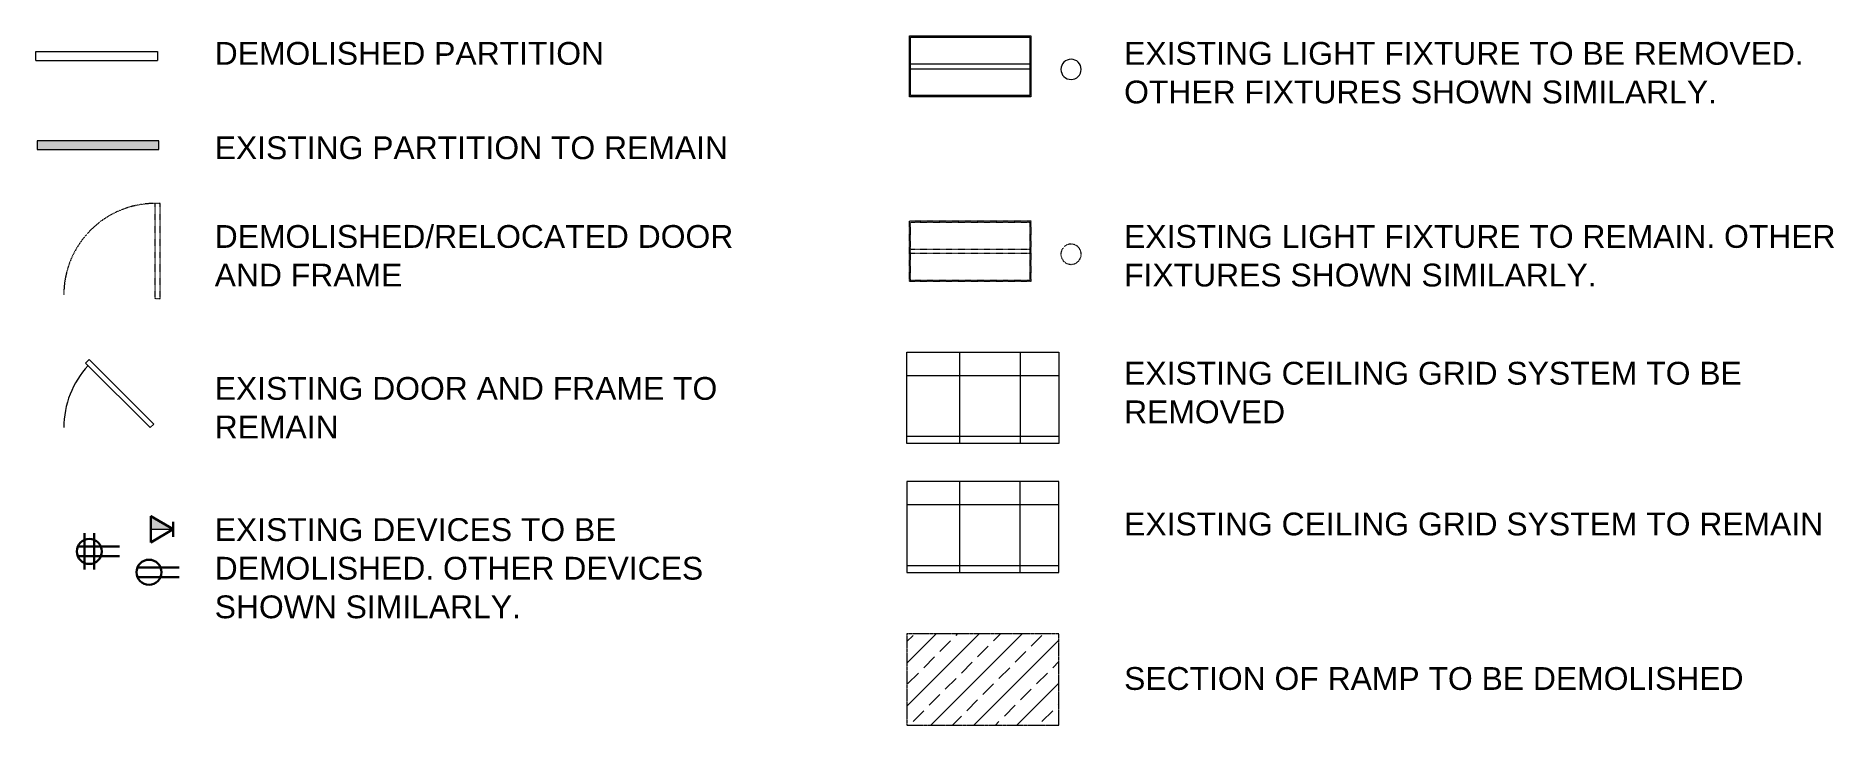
# Model space of a CAD drawing. Header units: inches. Extents: x 628 to 4524, y -721 to 887.
# Drawn here: x 628 to 1337, y -394 to -122 of the extents above; entities that cross this region are included whole.
import ezdxf

# ---------------------------------------------------------------- set-up
doc = ezdxf.new("R2010")
doc.units = ezdxf.units.IN
doc.header["$MEASUREMENT"] = 0
for name, pattern in [('Dash 1_16_', [0.125, 0.0625, -0.0625]), ('Demolished 3_16_', [0.28125, 0.1875, -0.09375]), ('Hidden 1_8_', [0.1875, 0.125, -0.0625])]:
    doc.linetypes.add(name, pattern=pattern)
for name, color, linetype, lineweight in [('A-ANNO-NOTE', 131, 'Continuous', 30), ('A-DETL', 90, 'Continuous', 9), ('A-DETL-DEMO', 6, 'Demolished 3_16_', 9), ('A-DETL-GENF', 92, 'Continuous', 9), ('A-DETL-HDLN', 90, 'Hidden 1_8_', 9), ('A-DETL-MBND', 5, 'Continuous', 9), ('A-DETL-THIN', 151, 'Continuous', 9), ('G-ANNO-TEXT', 231, 'Continuous', 9)]:
    doc.layers.add(name, color=color, linetype=linetype, lineweight=lineweight)
doc.styles.add('Swis721 Lt BT', font='swissl.ttf', dxfattribs={"height": 9})

msp = doc.modelspace()

# ---------------------------------------------------------------- texts
at = {"layer": 'G-ANNO-TEXT', "color": 7, "char_height": 9, "attachment_point": 1, "style": 'Swis721 Lt BT'}
for s, insert, width in [('DEMOLISHED PARTITION ', (698.09, -124.17), 180.891), ('EXISTING LIGHT FIXTURE TO BE REMOVED. ', (1057.01, -124.17), 310.272), ('OTHER FIXTURES SHOWN SIMILARLY.', (1057.01, -139.42), 266.943), ('EXISTING PARTITION TO REMAIN', (698.09, -161.44), 229.674), ('DEMOLISHED/RELOCATED DOOR ', (698.09, -196.46), 242.703), ('EXISTING LIGHT FIXTURE TO REMAIN. OTHER ', (1057.01, -196.46), 324.21), ('AND FRAME', (698.09, -211.71), 85.749), ('FIXTURES SHOWN SIMILARLY.', (1057.01, -211.71), 212.403), ('EXISTING CEILING GRID SYSTEM TO BE ', (1057.01, -250.46), 282.396), ('EXISTING DOOR AND FRAME TO ', (698.09, -256.46), 233.007), ('REMOVED', (1057.01, -265.71), 73.023), ('REMAIN', (698.09, -271.71), 56.055), ('EXISTING DEVICES TO BE ', (698.09, -312.2), 184.224), ('EXISTING CEILING GRID SYSTEM TO REMAIN', (1057.01, -309.99), 314.817), ('DEMOLISHED. OTHER DEVICES ', (698.09, -327.45), 226.644), ('SHOWN SIMILARLY. ', (698.09, -342.7), 143.016), ('SECTION OF RAMP TO BE DEMOLISHED', (1057.01, -370.99), 283.911)]:
    msp.add_mtext(s, dxfattribs=dict(at, insert=insert, width=width))

# ---------------------------------------------------------------- blocks, each defined once
blk = doc.blocks.new('Family - ___-7068110-DEMOLITION PLAN SYMBOLS')
at = {"layer": 'A-ANNO-NOTE', "lineweight": 9}
blk.add_hatch(color=256, dxfattribs=at).paths.add_polyline_path([(681.83, -316.54), (672.89, -311.39), (672.89, -316.54)], flags=0)
at = {"layer": 'A-ANNO-NOTE'}
for p, q in [((681.76, -316.58), (672.83, -311.43)), ((672.83, -321.74), (672.83, -311.43)), ((681.83, -316.54), (672.89, -311.39)), ((672.89, -321.7), (672.89, -311.39)), ((681.76, -316.58), (672.83, -321.74)), ((681.83, -316.54), (672.89, -321.7)), ((681.76, -313.58), (681.76, -319.58))]:
    blk.add_line(p, q, dxfattribs=at)
at = {"layer": 'A-ANNO-NOTE', "lineweight": 9}
for p, q in [((681.83, -316.54), (672.89, -311.39)), ((672.89, -311.39), (672.89, -316.54)), ((672.89, -316.54), (681.83, -316.54))]:
    blk.add_line(p, q, dxfattribs=at)
blk = doc.blocks.new('Family - ___-7068152-DEMOLITION PLAN SYMBOLS')
at = {"layer": 'A-ANNO-NOTE'}
for p, q in [((684.12, -331.62), (667.6, -331.62)), ((684.12, -335.46), (667.6, -335.46)), ((684.12, -335.46), (667.6, -335.46))]:
    blk.add_line(p, q, dxfattribs=at)
blk.add_circle((672.16, -333.54), 4.95, dxfattribs=at)
blk = doc.blocks.new('Family - ___-7068194-DEMOLITION PLAN SYMBOLS')
at = {"layer": 'A-ANNO-NOTE'}
for p, q in [((646.7, -332.5), (646.7, -318.15)), ((650.53, -332.5), (650.53, -318.15)), ((660.58, -323.41), (644.05, -323.41)), ((660.58, -327.24), (644.05, -327.24))]:
    blk.add_line(p, q, dxfattribs=at)
blk.add_circle((648.61, -325.33), 4.95, dxfattribs=at)

# ---------------------------------------------------------------- hatches: boundary and pattern name
at = {"layer": 'A-DETL-GENF'}
msp.add_hatch(color=7, dxfattribs=at).paths.add_polyline_path([(676.04, -166.64), (676.04, -163.14), (628.04, -163.14), (628.04, -166.64)], flags=0)
h = msp.add_hatch(dxfattribs=at)
h.set_pattern_fill('FP_1', style=0, pattern_type=2)
h.set_pattern_definition([(0, (-327.99, -354.86), (0, 24), []), (90, (-327.99, -354.86), (-48, 3e-15), [])])
h.paths.add_polyline_path([(1031.25, -333.67), (1031.25, -297.67), (971.25, -297.67), (971.25, -333.67)], flags=0)
h = msp.add_hatch(dxfattribs=at)
h.set_pattern_fill('FP_2', style=0, pattern_type=2)
h.set_pattern_definition([(45, (0, 0), (-8.48528, 8.48528), []), (45, (8.485, 0), (-8.48528, 8.48528), [6, -3])])
h.paths.add_polyline_path([(1031.25, -393.87), (1031.25, -357.87), (971.25, -357.87), (971.25, -393.87)], flags=0)

# ---------------------------------------------------------------- linework, layer by layer
at = {"layer": 'A-DETL', "linetype": 'Dash 1_16_'}
for p, q in [((674.57, -225.63), (674.57, -187.92)), ((676.57, -187.92), (674.57, -187.92)), ((676.57, -225.63), (676.57, -187.92)), ((972.25, -194.79), (1020.25, -194.79)), ((972.25, -218.79), (972.25, -194.79)), ((972.75, -195.29), (1019.75, -195.29)), ((972.75, -218.29), (972.75, -195.29)), ((1019.75, -195.29), (1019.75, -218.29)), ((1020.25, -194.79), (1020.25, -218.79)), ((972.75, -206.04), (1019.75, -206.04)), ((972.75, -207.54), (1019.75, -207.54)), ((1020.25, -218.79), (972.25, -218.79)), ((1019.75, -218.29), (972.75, -218.29)), ((676.57, -225.63), (674.57, -225.63))]:
    msp.add_line(p, q, dxfattribs=at)
at = {"layer": 'A-DETL'}
msp.add_line((992.01, -297.67), (992.01, -333.67), dxfattribs=at)
at = {"layer": 'A-DETL', "linetype": 'Dash 1_16_'}
for centre, radius, start, end in [((674.61, -223.99), 36.07, 90.06342, 180), ((1036.07, -207.98), 4, 0, 180), ((1036.07, -207.98), 4, 180, 0)]:
    msp.add_arc(centre, radius, start, end, dxfattribs=at)
at = {"layer": 'A-DETL-DEMO'}
for p, q in [((627.55, -131.46), (627.55, -127.96)), ((627.55, -127.96), (675.55, -127.96)), ((627.55, -131.46), (675.55, -131.46)), ((675.55, -127.96), (675.55, -131.46)), ((992.01, -246.67), (992.01, -282.67)), ((1016.01, -246.67), (1016.01, -282.67)), ((971.25, -255.86), (1031.25, -255.86)), ((971.25, -279.86), (1031.25, -279.86))]:
    msp.add_line(p, q, dxfattribs=at)
at = {"layer": 'A-DETL-HDLN'}
for p, q in [((1031.25, -357.87), (971.25, -357.87)), ((971.25, -357.87), (971.25, -393.87)), ((1031.25, -393.87), (1031.25, -357.87)), ((971.25, -393.87), (1031.25, -393.87))]:
    msp.add_line(p, q, dxfattribs=at)
at = {"layer": 'A-DETL-MBND'}
for p, q in [((972.25, -121.79), (1020.25, -121.79)), ((972.25, -145.79), (972.25, -121.79)), ((972.75, -122.29), (1019.75, -122.29)), ((972.75, -145.29), (972.75, -122.29)), ((1019.75, -122.29), (1019.75, -145.29)), ((1020.25, -121.79), (1020.25, -145.79)), ((972.75, -132.79), (1019.75, -132.79)), ((972.75, -134.79), (1019.75, -134.79)), ((1020.25, -145.79), (972.25, -145.79)), ((1019.75, -145.29), (972.75, -145.29))]:
    msp.add_line(p, q, dxfattribs=at)
for start, end in [(0, 180), (180, 360)]:
    msp.add_arc((1036.07, -134.98), 4, start, end, dxfattribs=at)
at = {"layer": 'A-DETL-THIN'}
for p, q in [((676.04, -163.14), (628.04, -163.14)), ((628.04, -163.14), (628.04, -166.64)), ((676.04, -166.64), (676.04, -163.14)), ((628.04, -166.64), (676.04, -166.64)), ((971.25, -246.67), (1031.25, -246.67)), ((971.25, -282.67), (971.25, -246.67)), ((1031.25, -246.67), (1031.25, -282.67)), ((648.56, -249.55), (647.14, -250.96)), ((672.61, -276.43), (647.14, -250.96)), ((674.02, -275.01), (648.56, -249.55)), ((674.02, -275.01), (672.61, -276.43)), ((1031.25, -282.67), (971.25, -282.67)), ((1031.25, -297.67), (971.25, -297.67)), ((971.25, -297.67), (971.25, -333.67)), ((1031.25, -333.67), (1031.25, -297.67)), ((971.25, -333.67), (1031.25, -333.67))]:
    msp.add_line(p, q, dxfattribs=at)
msp.add_arc((674.61, -276.43), 36.07, 137.24721, 180, dxfattribs=at)

# ---------------------------------------------------------------- block references
at = {"color": 250, "lineweight": 30}
for name in ['Family - ___-7068110-DEMOLITION PLAN SYMBOLS', 'Family - ___-7068194-DEMOLITION PLAN SYMBOLS', 'Family - ___-7068152-DEMOLITION PLAN SYMBOLS']:
    msp.add_blockref(name, (0, 0), dxfattribs=at)

msp.set_redraw_order([(e.dxf.handle, doc.entitydb.next_handle()) for e in msp.query("TEXT MTEXT ATTDEF DIMENSION ARC_DIMENSION")])  # texts and dimensions are drawn at this point

doc.saveas('drawing.dxf')
